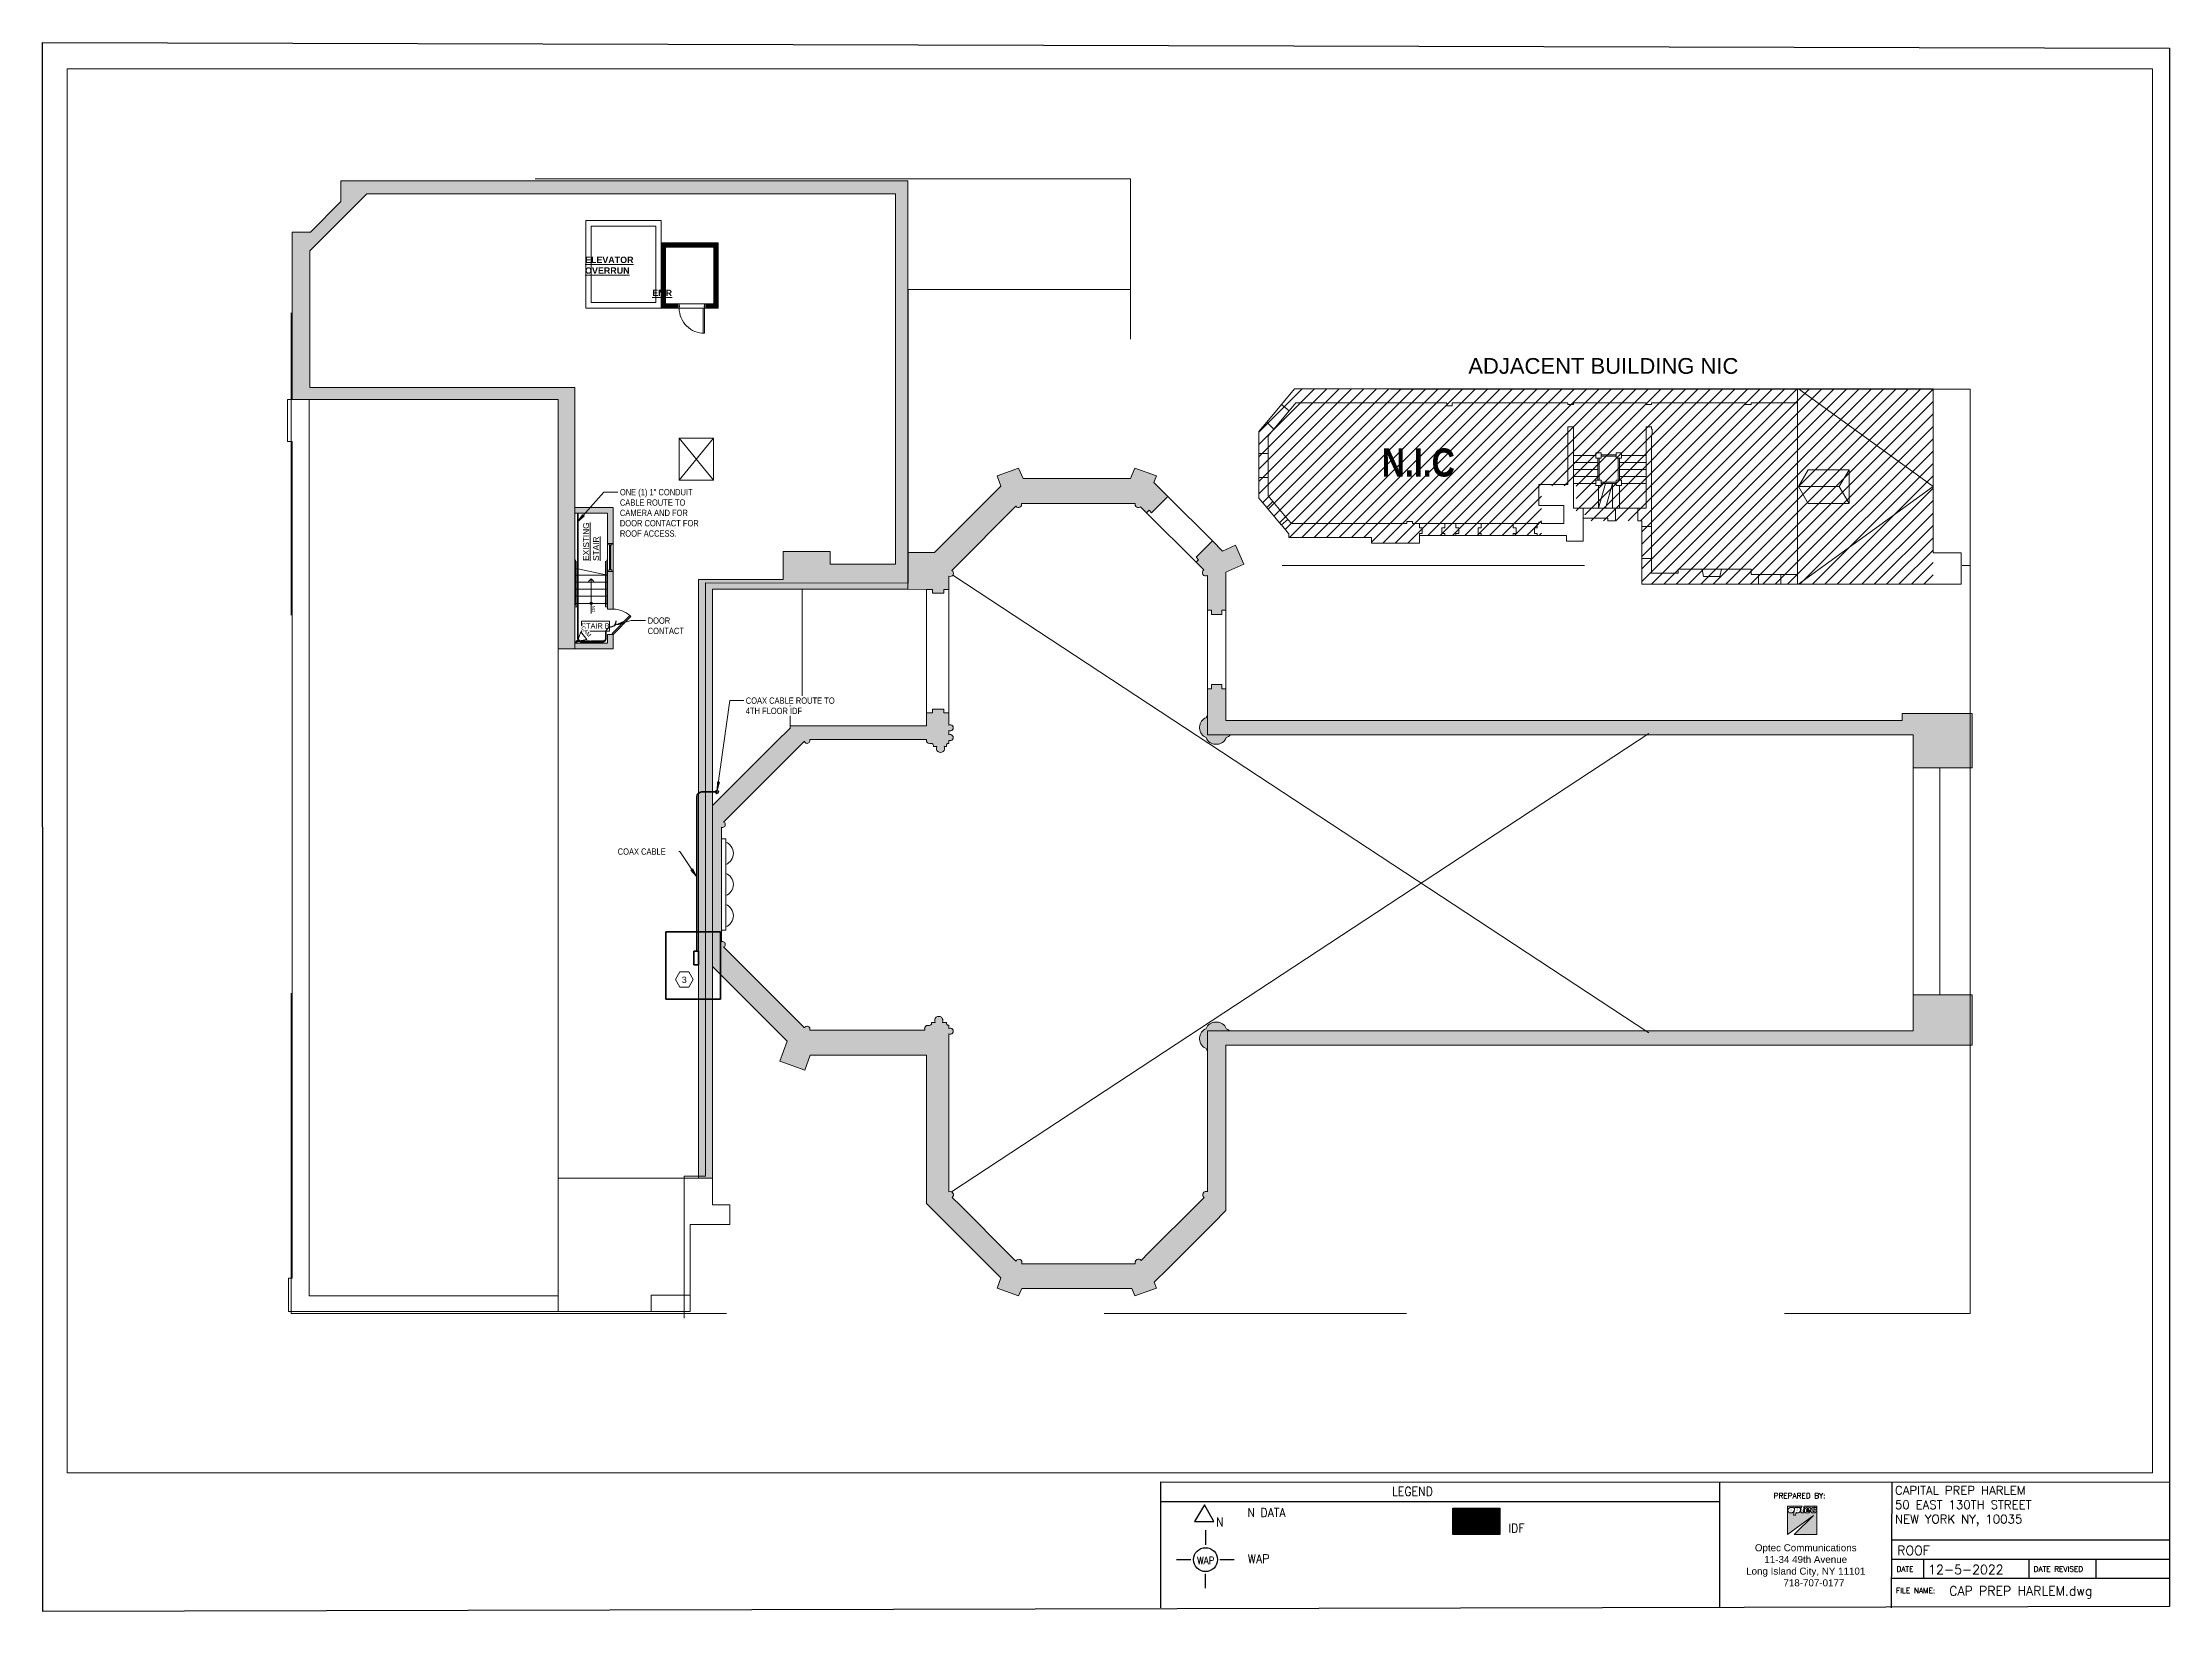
# Paper-space layout 'TC-306' of a CAD drawing. Header units: inches. Extents: x 0.3 to 46.5, y 0.5 to 34.6.
# The model-space entities are those that its viewports show. They can reach past a viewport. Long polylines and large blocks are cut down to what shows.
import ezdxf

# ---------------------------------------------------------------- set-up
doc = ezdxf.new("R2010")
doc.units = ezdxf.units.IN
doc.header["$MEASUREMENT"] = 0
for name, pattern in [('Center', [1.25, 0.25, -0.1875, 0.625, -0.1875]), ('Hidden', [0.28125, 0.1875, -0.09375]), ('IMPORT-CENTER2', [1.125, 0.75, -0.125, 0.125, -0.125]), ('IMPORT-DASHDOT2', [0.5, 0.25, -0.125, 0, -0.125]), ('IMPORT-HIDDEN2', [0.1875, 0.125, -0.0625]), ('IMPORT-IMPORT-CENTER2', [1.125, 0.75, -0.125, 0.125, -0.125]), ('IMPORT-IMPORT-HIDDEN2', [0.1875, 0.125, -0.0625])]:
    doc.linetypes.add(name, pattern=pattern)
for name, color, linetype in [('_DROPS_IDFS', 7, 'Continuous'), ('_IDFS_DROPS', 5, 'Continuous'), ('RMNUMBER', 7, 'Continuous'), ('Title Block', 7, 'Continuous')]:
    doc.layers.add(name, color=color, linetype=linetype)
for name, color, linetype, lineweight in [('A-ANNO-NOTE', 131, 'Continuous', 9), ('A-ANNO-PROPERTY', 134, 'IMPORT-DASHDOT2', 9), ('A-ANNO-RM TAG', 7, 'Continuous', 9), ('A-Anno-Z NOTE', 7, 'Continuous', 9), ('A-BOUNDARY LINE', 233, 'IMPORT-CENTER2', 9), ('A-DETL', 90, 'Continuous', 9), ('A-DETL-MEDM', 33, 'Continuous', 20), ('A-DOOR', 7, 'Continuous', 9), ('A-DOOR-HEAD', 7, 'IMPORT-IMPORT-HIDDEN2', 9), ('A-DOOR-JAMB', 7, 'Continuous', 9), ('A-Grid', 7, 'IMPORT-IMPORT-CENTER2', 9), ('A-Hatch', 7, 'Continuous', 9), ('A-HATCH-1HR', 7, 'Continuous', 9), ('A-RECTORY - NIC', 7, 'Continuous', 9), ('A-STAIR-EX_G', 7, 'Continuous', 9), ('A-STAIR-TAG', 7, 'Continuous', 9), ('A-WALL-EXT', 3, 'Continuous', 9), ('A-WALL-PRHT', 7, 'Continuous', 9), ('E-DATA', 2, 'Continuous', 30), ('E-ELEC-EQPM', 71, 'Continuous', 50), ('E-POWR-CNDT', 130, 'Continuous', 20), ('E-POWR-CNTR', 130, 'Center', 13), ('E-POWR-DROP', 130, 'Continuous', 13), ('EX-EXT-CORE', 7, 'Continuous', 9), ('EX-Int Wall', 7, 'Continuous', 9), ('G-ANNO-TEXT', 7, 'Continuous', 9), ('MUC-DOOR', 7, 'Continuous', 9), ('MUC-EXT WALL', 7, 'Continuous', 9), ('MUC-GLAZ', 151, 'Continuous', 9), ('MUC-LOW_WALL', 7, 'Continuous', 9), ('MUC-Text', 7, 'Continuous', 9), ('MUC-Wall', 1, 'Continuous', 9), ('X-REF PLAN - Madison AveOriginalCAD_dwg', 8, 'Continuous', 9)]:
    doc.layers.add(name, color=color, linetype=linetype, lineweight=lineweight)
doc.styles.add('Arial', font='arial.ttf', dxfattribs={"height": 7.623})
doc.styles.add('Arial Narrow', font='ARIALN.TTF', dxfattribs={"height": 8.999982})
doc.styles.add('Arial Narrow_B', font='ARIALNB.TTF', dxfattribs={"height": 9})
doc.styles.add('Arial_1', font='arial.ttf', dxfattribs={"height": 7.5})
doc.styles.add('Arial_2', font='arial.ttf', dxfattribs={"height": 4.5})
doc.styles.add('Arial_3', font='arial.ttf', dxfattribs={"height": 18})
doc.styles.add('Roman', font='romans')
doc.styles.add('ROMANS', font='romans.shx', dxfattribs={"height": 0.09375})
doc.styles.add('Swis721 Lt BT', font='swissl.ttf', dxfattribs={"height": 8.433312})
doc.styles.add('Swis721 Lt BT_1', font='swissl.ttf', dxfattribs={"height": 8.433312})
doc.styles.add('Swis721 Lt BT_B', font='', dxfattribs={"height": 9.085107})
doc.styles.get('Swis721 Lt BT_B').set_extended_font_data('Swis721 Lt BT', bold=True)
pattern_1 = [(45, (-13812.482, -29291.372), (-0.883883476, 0.883883476), [])]

psp = doc.layouts.new('TC-306')

# ---------------------------------------------------------------- texts
at = {"layer": '_DROPS_IDFS', "lineweight": 30, "insert": (40.546, 3.267), "char_height": 0.18716, "width": 4.28358, "attachment_point": 1, "style": 'ROMANS'}
psp.add_mtext('CAPITAL PREP HARLEM\\P50 EAST 130TH STREET\\PNEW YORK NY, 10035', dxfattribs=at)
at = {"layer": '_DROPS_IDFS', "char_height": 0.199, "width": 4.55458, "attachment_point": 1, "style": 'ROMANS'}
for s, insert in [('ROOF', (40.595, 1.966)), ('12-5-2022', (41.268, 1.552)), ('CAP PREP HARLEM.dwg', (41.725, 1.089))]:
    psp.add_mtext(s, dxfattribs=dict(at, insert=insert))

msp = doc.modelspace()

# ---------------------------------------------------------------- blocks, each defined once
blk = doc.blocks.new('OPTEC_B_SIZE_IDF_DROPS_TITLE (landscape).dwg')
at = {"layer": '_IDFS_DROPS'}
h = blk.add_hatch(dxfattribs=at)
h.set_pattern_fill('ANSI37', color=256, scale=0.11286, style=0)
h.set_pattern_definition([(45, (121.929012, 6.324214), (-0.00997551, 0.00997551), []), (135, (121.929012, 6.324214), (-0.00997551, -0.00997551), [])])
h.paths.add_polyline_path([(121.91, 8.58), (125.96, 8.58), (125.96, 6.33), (121.91, 6.33)])
at = {"layer": 'Title Block'}
h = blk.add_hatch(color=256, dxfattribs=at)
h.paths.add_polyline_path([(152.2, 8.77), (152.16, 8.65), (152.27, 8.65), (152.24, 8.52), (152.14, 8.52), (152.11, 8.36), (152.11, 8.32), (152.12, 8.31), (152.14, 8.3), (152.2, 8.32), (152.19, 8.19), (152.12, 8.18), (152.06, 8.18), (152, 8.18), (151.96, 8.19), (151.94, 8.21), (151.93, 8.25), (151.92, 8.29), (151.93, 8.36), (151.96, 8.52), (151.89, 8.52), (151.92, 8.65), (151.98, 8.65), (152.02, 8.77), (150.76, 8.77), (150.76, 6.31), (153.01, 7.97), (151.35, 6.31), (153.3, 6.31), (153.3, 8.77)])
h.paths.add_polyline_path([(151.88, 8.41), (151.87, 8.36), (151.85, 8.32), (151.82, 8.27), (151.8, 8.24), (151.76, 8.21), (151.72, 8.19), (151.68, 8.18), (151.64, 8.18), (151.6, 8.18), (151.56, 8.19), (151.54, 8.2), (151.51, 8.23), (151.47, 8), (151.29, 8), (151.41, 8.65), (151.57, 8.65), (151.56, 8.59), (151.61, 8.62), (151.64, 8.65), (151.68, 8.66), (151.73, 8.66), (151.77, 8.66), (151.8, 8.65), (151.84, 8.63), (151.86, 8.59), (151.87, 8.56), (151.88, 8.52), (151.88, 8.46)], flags=16)
h.paths.add_polyline_path([(151.65, 8.53), (151.61, 8.52), (151.58, 8.51), (151.56, 8.47), (151.54, 8.42), (151.54, 8.37), (151.55, 8.33), (151.58, 8.32), (151.61, 8.31), (151.64, 8.32), (151.67, 8.33), (151.68, 8.37), (151.7, 8.42), (151.7, 8.47), (151.69, 8.51), (151.67, 8.52)], flags=0)
h.paths.add_polyline_path([(151.04, 8.18), (150.99, 8.18), (150.94, 8.19), (150.9, 8.2), (150.87, 8.23), (150.84, 8.27), (150.81, 8.32), (150.81, 8.37), (150.81, 8.42), (150.83, 8.47), (150.85, 8.52), (150.88, 8.56), (150.92, 8.59), (150.96, 8.63), (151.01, 8.65), (151.07, 8.66), (151.13, 8.66), (151.2, 8.66), (151.25, 8.65), (151.29, 8.62), (151.33, 8.59), (151.34, 8.55), (151.36, 8.51), (151.36, 8.47), (151.35, 8.42), (151.34, 8.37), (151.32, 8.32), (151.29, 8.28), (151.25, 8.25), (151.21, 8.21), (151.16, 8.19), (151.1, 8.18)], flags=16)
h.paths.add_polyline_path([(151.11, 8.54), (151.07, 8.53), (151.04, 8.52), (151.01, 8.47), (151, 8.42), (151, 8.37), (151.01, 8.32), (151.03, 8.31), (151.07, 8.3), (151.1, 8.31), (151.14, 8.32), (151.16, 8.37), (151.18, 8.42), (151.18, 8.47), (151.16, 8.52), (151.14, 8.53)], flags=0)
h.paths.add_polyline_path([(152.75, 8.43), (152.74, 8.39), (152.4, 8.39), (152.4, 8.34), (152.41, 8.32), (152.44, 8.29), (152.48, 8.29), (152.51, 8.29), (152.54, 8.3), (152.57, 8.33), (152.73, 8.31), (152.68, 8.25), (152.66, 8.23), (152.63, 8.21), (152.6, 8.19), (152.55, 8.19), (152.46, 8.18), (152.38, 8.19), (152.32, 8.2), (152.27, 8.24), (152.24, 8.29), (152.23, 8.32), (152.22, 8.35), (152.23, 8.43), (152.24, 8.48), (152.27, 8.52), (152.29, 8.57), (152.34, 8.6), (152.38, 8.64), (152.42, 8.65), (152.48, 8.67), (152.54, 8.67), (152.63, 8.66), (152.67, 8.65), (152.69, 8.65), (152.72, 8.63), (152.74, 8.6), (152.75, 8.58), (152.77, 8.55), (152.77, 8.52), (152.77, 8.5)], flags=16)
h.paths.add_polyline_path([(152.53, 8.57), (152.48, 8.56), (152.45, 8.53), (152.43, 8.51), (152.42, 8.47), (152.6, 8.47), (152.6, 8.52), (152.59, 8.54), (152.56, 8.56)], flags=0)
h.paths.add_polyline_path([(152.95, 8.32), (152.98, 8.31), (153.01, 8.3), (153.04, 8.3), (153.07, 8.32), (153.09, 8.33), (153.11, 8.37), (153.23, 8.34), (153.24, 8.32), (153.23, 8.3), (153.2, 8.25), (153.16, 8.22), (153.12, 8.19), (153.07, 8.18), (153, 8.18), (152.94, 8.18), (152.89, 8.19), (152.86, 8.21), (152.82, 8.24), (152.8, 8.27), (152.79, 8.31), (152.78, 8.36), (152.79, 8.42), (152.8, 8.49), (152.83, 8.54), (152.85, 8.58), (152.88, 8.6), (152.91, 8.63), (152.94, 8.65), (153, 8.66), (153.07, 8.67), (153.11, 8.66), (153.15, 8.65), (153.19, 8.65), (153.21, 8.63), (153.23, 8.6), (153.25, 8.58), (153.26, 8.5), (153.12, 8.48), (153.11, 8.51), (153.1, 8.53), (153.08, 8.54), (153.05, 8.54), (153.01, 8.53), (152.98, 8.52), (152.96, 8.47), (152.94, 8.41), (152.94, 8.36)], flags=16)
for p, q in [((96.67, 10.84), (96.68, 0)), ((144.9, 10.8), (144.9, 0.01))]:
    blk.add_line(p, q)
at = {"lineweight": 30}
for p, q in [((100.58, 5.44), (100.58, 6.68)), ((98.06, 4.16), (99.29, 4.16)), ((101.8, 4.16), (103.04, 4.16)), ((100.57, 1.69), (100.57, 2.93))]:
    blk.add_line(p, q, dxfattribs=at)
at = {"color": 0, "linetype": 'ByBlock', "lineweight": 30, "elevation": -12.38}
blk.add_lwpolyline([(101.29, 7.44), (100.47, 8.88), (99.61, 7.44)], close=True, dxfattribs=at)
at = {"color": 7, "lineweight": 30}
blk.add_circle((100.57, 4.15), 1.03, dxfattribs=at)
at = {"layer": '_IDFS_DROPS'}
for points in [[(121.91, 8.58), (125.96, 8.58), (125.96, 6.33), (121.91, 6.33)], [(122.47, 8.02), (125.42, 8.02), (125.42, 6.89), (122.47, 6.89)]]:
    blk.add_lwpolyline(points, close=True, dxfattribs=at)
for points in [[(122.47, 6.89), (125.42, 6.89), (125.42, 8.02)], [(125.42, 8.02), (125.42, 8.02), (122.47, 8.02), (122.47, 6.89)]]:
    blk.add_solid(points, dxfattribs=at)
at = {"layer": 'Title Block'}
for p, q in [((183.69, 10.8), (96.66, 10.83)), ((159.76, 10.76), (159.72, -0.01)), ((96.68, 9.16), (144.9, 9.15)), ((159.76, 5.85), (183.69, 5.85)), ((159.76, 4.2), (183.69, 4.2)), ((162.51, 4.19), (162.51, 2.56)), ((171.59, 4.2), (171.59, 2.55)), ((177.36, 4.2), (177.36, 2.55)), ((159.76, 2.55), (183.69, 2.55))]:
    blk.add_line(p, q, dxfattribs=at)
at = {"layer": 'Title Block', "linetype": 'Continuous'}
blk.add_lwpolyline([(0.25, 134.98), (183.72, 134.5), (183.72, 0.12), (0.28, -0.31)], close=True, dxfattribs=at)
at = {"layer": 'Title Block', "color": 7, "lineweight": 0}
for points in [[(152.2, 8.77), (152.16, 8.65), (152.27, 8.65), (152.24, 8.52), (152.14, 8.52), (152.11, 8.36), (152.11, 8.36), (152.11, 8.32), (152.11, 8.32), (152.12, 8.31), (152.14, 8.3), (152.14, 8.3), (152.2, 8.32), (152.19, 8.19), (152.19, 8.19), (152.12, 8.18), (152.06, 8.18), (152.06, 8.18), (152, 8.18), (151.96, 8.19), (151.96, 8.19), (151.94, 8.21), (151.93, 8.25), (151.93, 8.25), (151.92, 8.29), (151.93, 8.36), (151.96, 8.52), (151.89, 8.52), (151.92, 8.65), (151.98, 8.65), (152.02, 8.77), (150.76, 8.77), (150.76, 6.31), (153.01, 7.97), (151.35, 6.31), (153.3, 6.31), (153.3, 8.77), (152.2, 8.77), (152.2, 8.77)], [(151.04, 8.18), (151.04, 8.18), (150.99, 8.18), (150.94, 8.19), (150.9, 8.2), (150.87, 8.23), (150.87, 8.23), (150.84, 8.27), (150.81, 8.32), (150.81, 8.37), (150.81, 8.42), (150.81, 8.42), (150.83, 8.47), (150.85, 8.52), (150.88, 8.56), (150.92, 8.59), (150.92, 8.59), (150.96, 8.63), (151.01, 8.65), (151.07, 8.66), (151.13, 8.66), (151.13, 8.66), (151.2, 8.66), (151.25, 8.65), (151.29, 8.62), (151.33, 8.59), (151.33, 8.59), (151.34, 8.55), (151.36, 8.51), (151.36, 8.47), (151.35, 8.42), (151.35, 8.42), (151.34, 8.37), (151.32, 8.32), (151.29, 8.28), (151.25, 8.25), (151.25, 8.25), (151.21, 8.21), (151.16, 8.19), (151.1, 8.18), (151.04, 8.18), (151.04, 8.18), (151.04, 8.18)], [(151.88, 8.41), (151.88, 8.41), (151.87, 8.36), (151.85, 8.32), (151.82, 8.27), (151.8, 8.24), (151.8, 8.24), (151.76, 8.21), (151.72, 8.19), (151.68, 8.18), (151.64, 8.18), (151.64, 8.18), (151.6, 8.18), (151.56, 8.19), (151.56, 8.19), (151.54, 8.2), (151.51, 8.23), (151.47, 8), (151.29, 8), (151.41, 8.65), (151.57, 8.65), (151.56, 8.59), (151.56, 8.59), (151.61, 8.62), (151.64, 8.65), (151.64, 8.65), (151.68, 8.66), (151.73, 8.66), (151.73, 8.66), (151.77, 8.66), (151.8, 8.65), (151.84, 8.63), (151.86, 8.59), (151.86, 8.59), (151.87, 8.56), (151.88, 8.52), (151.88, 8.46), (151.88, 8.41), (151.88, 8.41), (151.88, 8.41)], [(152.75, 8.43), (152.74, 8.39), (152.4, 8.39), (152.4, 8.39), (152.4, 8.34), (152.41, 8.32), (152.41, 8.32), (152.44, 8.29), (152.48, 8.29), (152.48, 8.29), (152.51, 8.29), (152.54, 8.3), (152.54, 8.3), (152.57, 8.33), (152.73, 8.31), (152.73, 8.31), (152.68, 8.25), (152.66, 8.23), (152.63, 8.21), (152.63, 8.21), (152.6, 8.19), (152.55, 8.19), (152.46, 8.18), (152.46, 8.18), (152.38, 8.19), (152.32, 8.2), (152.32, 8.2), (152.27, 8.24), (152.24, 8.29), (152.24, 8.29), (152.23, 8.32), (152.22, 8.35), (152.23, 8.43), (152.23, 8.43), (152.24, 8.48), (152.27, 8.52), (152.29, 8.57), (152.34, 8.6), (152.34, 8.6), (152.38, 8.64), (152.42, 8.65), (152.48, 8.67), (152.54, 8.67), (152.54, 8.67), (152.63, 8.66), (152.67, 8.65), (152.69, 8.65), (152.69, 8.65), (152.72, 8.63), (152.74, 8.6), (152.75, 8.58), (152.77, 8.55), (152.77, 8.55), (152.77, 8.52), (152.77, 8.5), (152.75, 8.43), (152.75, 8.43), (152.75, 8.43)], [(152.53, 8.57), (152.53, 8.57), (152.48, 8.56), (152.45, 8.53), (152.45, 8.53), (152.43, 8.51), (152.42, 8.47), (152.6, 8.47), (152.6, 8.47), (152.6, 8.52), (152.59, 8.54), (152.59, 8.54), (152.56, 8.56), (152.53, 8.57), (152.53, 8.57), (152.53, 8.57)], [(152.95, 8.32), (152.95, 8.32), (152.98, 8.31), (153.01, 8.3), (153.01, 8.3), (153.04, 8.3), (153.07, 8.32), (153.07, 8.32), (153.09, 8.33), (153.11, 8.37), (153.23, 8.34), (153.23, 8.34), (153.24, 8.32), (153.23, 8.3), (153.2, 8.25), (153.2, 8.25), (153.16, 8.22), (153.12, 8.19), (153.12, 8.19), (153.07, 8.18), (153, 8.18), (153, 8.18), (152.94, 8.18), (152.89, 8.19), (152.89, 8.19), (152.86, 8.21), (152.82, 8.24), (152.82, 8.24), (152.8, 8.27), (152.79, 8.31), (152.79, 8.31), (152.78, 8.36), (152.79, 8.42), (152.79, 8.42), (152.8, 8.49), (152.83, 8.54), (152.83, 8.54), (152.85, 8.58), (152.88, 8.6), (152.88, 8.6), (152.91, 8.63), (152.94, 8.65), (152.94, 8.65), (153, 8.66), (153.07, 8.67), (153.07, 8.67), (153.11, 8.66), (153.15, 8.65), (153.19, 8.65), (153.21, 8.63), (153.21, 8.63), (153.23, 8.6), (153.25, 8.58), (153.26, 8.5), (153.12, 8.48), (153.12, 8.48), (153.11, 8.51), (153.1, 8.53), (153.1, 8.53), (153.08, 8.54), (153.05, 8.54), (153.05, 8.54), (153.01, 8.53), (152.98, 8.52), (152.98, 8.52), (152.96, 8.47), (152.94, 8.41), (152.94, 8.41), (152.94, 8.36), (152.95, 8.32), (152.95, 8.32), (152.95, 8.32)]]:
    blk.add_lwpolyline(points, dxfattribs=at)
at = {"layer": 'Title Block', "style": 'Roman', "width": 0.9}
blk.add_text('LEGEND', height=0.768, dxfattribs=at).set_placement((116.65, 9.65))
at = {"layer": 'Title Block', "style": 'Roman'}
for s, height, p in [('PREPARED BY:', 0.4608, (149.58, 9.43)), ('DATE', 0.461, (160.17, 3.11)), ('DATE REVISED', 0.4608, (172, 3.11)), ('FILE NAME:', 0.461, (160.13, 1.25))]:
    blk.add_text(s, height=height, dxfattribs=at).set_placement(p)
at = {"layer": 'Title Block', "lineweight": 30, "style": 'Roman', "width": 0.9}
for s, height, p in [('N', 0.768, (101.47, 7.02)), ('N DATA', 0.768, (104.18, 7.83)), ('IDF', 0.768, (126.69, 6.48)), ('WAP', 0.615, (99.84, 3.77)), ('WAP', 0.768, (104.21, 3.84))]:
    blk.add_text(s, height=height, dxfattribs=at).set_placement(p)
at = {"layer": 'Title Block', "insert": (152.34, 3.66), "char_height": 0.6045, "width": 23.5746, "attachment_point": 5, "style": 'Roman'}
blk.add_mtext('{\\fArial|b0|i0|c0|p34;Optec Communications\\P11-34 49th Avenue\\PLong Island City, NY 11101\\P      718-707-0177}', dxfattribs=at)
blk = doc.blocks.new('OPTEC BSIZE LANDSCAPE TITLE BLOCK V2.dwg')
at = {"layer": 'RMNUMBER', "xscale": 0.08841773744708675, "yscale": 0.08841773744708675, "zscale": 0.08841773744708675}
blk.add_blockref('OPTEC_B_SIZE_IDF_DROPS_TITLE (landscape).dwg', (0.01, 0.02), dxfattribs=at)
blk = doc.blocks.new('X-REF PLAN - Madison AveOriginalCAD_dwg_gk-door-1357830-TELECOM ROOF LEVEL PLAN')
at = {"layer": 'MUC-DOOR', "color": 8, "flags": 128}
blk.add_lwpolyline([(0, 0), (25.5, 25.5), (26.9, 24), (1.4, -1.4)], close=True, dxfattribs=at)
at = {"layer": 'MUC-DOOR', "color": 8}
blk.add_arc((-0.4, -0.1), 36.4, 0.1238, 41.4653, dxfattribs=at)
blk = doc.blocks.new('X-REF PLAN - Madison AveOriginalCAD_dwg__U140-1357831-TELECOM ROOF LEVEL PLAN')
at = {"layer": 'MUC-Text', "color": 254}
blk.add_line((0.731, 0), (0.647, -0.084), dxfattribs=at)
at = {"layer": 'MUC-Text', "color": 254, "flags": 128}
blk.add_lwpolyline([(-0.304, 0), (0.731, 0), (0.647, 0.084)], dxfattribs=at)
at = {"layer": 'MUC-Text', "color": 254}
blk.add_circle((0, 0), 0.0389, dxfattribs=at)
blk = doc.blocks.new('X-REF PLAN - Madison AveOriginalCAD_dwg_00-FIN-ANNO-1357815-TELECOM ROOF LEVEL PLAN')
at = {"layer": 'A-STAIR-TAG', "color": 8, "flags": 128}
blk.add_lwpolyline([(0, 0.074), (0.413, 0.074), (0.413, -0.074), (0, -0.074)], close=True, dxfattribs=at)
blk = doc.blocks.new('X-REF PLAN - Madison AveOriginalCAD_dwg_boundary line 02-1357855-TELECOM ROOF LEVEL PLAN')
at = {"layer": 'A-BOUNDARY LINE', "color": 8, "flags": 128}
blk.add_lwpolyline([(328.5, 249.8), (10.5, 249.8), (10.5, -169.6), (-278.7, -169), (-278.7, -1016.1), (-309, -1016.1), (-309, -1218.6)], dxfattribs=at)
blk = doc.blocks.new('X-REF PLAN - Madison AveOriginalCAD_dwg_property line-1357875-TELECOM ROOF LEVEL PLAN')
at = {"layer": 'A-ANNO-PROPERTY', "color": 8, "flags": 128}
blk.add_lwpolyline([(2397.96, 0), (2397.96, 1068), (1198.92, 1068), (1198.92, 1620), (0, 1620), (0, 0)], close=True, dxfattribs=at)
blk.add_lwpolyline([(2397.96, 1068), (2397.96, 1320), (1198.92, 1320)], dxfattribs=at)
blk = doc.blocks.new('X-REF PLAN - Madison AveOriginalCAD_dwg_EX_ CORE ROOF-1357952-TELECOM ROOF LEVEL PLAN')
at = {"layer": 'EX-EXT-CORE', "color": 254}
for p, q in [((1256.1, 1163.6), (1319.7, 1100)), ((1312.4, 1050.6), (1312.4, 1001)), ((943.4, 1030.6), (943.4, 854.6)), ((1339, 889), (1339, 1001)), ((943.4, 823.1), (943.4, 829.3)), ((915.5, 810.8), (918.1, 810.8)), ((2320.5, 775.8), (2320.5, 452.1)), ((2358.5, 775.8), (2358.5, 452.1)), ((610.6, 727), (622.8, 739.2)), ((618.5, 527.8), (618.5, 691.2)), ((915.6, 408.3), (913, 408.3)), ((385.4, 190.1), (605.7, 190.1))]:
    blk.add_line(p, q, dxfattribs=at)
at = {"layer": 'EX-EXT-CORE', "color": 254, "flags": 128}
for points in [[(385.4, 0), (385.4, 1302), (-1.5, 1302), (-1.5, 1242), (5.5, 1242), (5.5, 47.5), (0, 47.5), (0, 0), (574, 0), (574, 124), (630.2, 124), (630.2, 152), (605.7, 152), (605.7, 1031), (884.8, 1031), (884.8, 1614), (75, 1614)], [(5.5, 1302), (5.5, 1394.5), (5.5, 1448.5), (5.5, 1541), (31.4, 1541), (75, 1584.7), (75, 1614)], [(409, 1319), (30.5, 1319), (30.5, 1394.5), (30.5, 1448.5), (30.5, 1514), (112, 1595.5), (867.2, 1595.5), (867.2, 1067), (773.7, 1067)], [(385.4, 22), (29.5, 22), (29.5, 1302)], [(1225.6, 1140.2), (1229.2, 1143.8), (1232.7, 1140.2), (1256.1, 1163.6), (1236.2, 1183.5), (1239.6, 1192.8), (1209, 1203.9), (1202.6, 1189.2), (1075.9, 1189.2), (1049.3, 1189.2), (1042.8, 1203.9), (1012.3, 1192.8), (1017.5, 1178.4), (922.6, 1083.5), (884.8, 1083.5)], [(1038.9, 1149.4), (1030.4, 1140.9), (959.8, 1070.3), (947.4, 1057.8)], [(1209.3, 1153.5), (1075.9, 1153.5), (1047.1, 1153.5)], [(1217.1, 1148.8), (1225.6, 1140.2), (1296.4, 1069.5), (1307.2, 1058.7)], [(1312.4, 889), (1318.5, 889), (1318.5, 895), (1333, 895), (1333, 889), (1339, 889), (1339, 843.8), (2304.9, 843.8), (2304.9, 853.8), (2330.5, 853.8), (2404.9, 853.8), (2404.9, 775.8), (2320.5, 775.8), (2320.5, 823.2), (1312.4, 823.2), (1312.4, 889), (1312.4, 1001), (1318.5, 1001), (1318.5, 995), (1333, 995), (1333, 1001), (1339, 1001), (1339, 1055.4), (1364.4, 1066.7), (1352.5, 1094.1), (1334.1, 1085.5), (1319.7, 1100), (1296.4, 1076.6), (1299.9, 1073.1), (1296.4, 1069.5)], [(773.7, 1067), (773.7, 1085), (706.7, 1085), (706.7, 1045), (585.7, 1045), (585.7, 190.1)], [(716.4, 836), (911.3, 836), (911.3, 854.6), (911.3, 1030.6), (919.7, 1030.6), (919.7, 1025.6), (935.9, 1025.6), (935.9, 1030.6), (943.4, 1030.6), (943.4, 1049.6)], [(605.7, 722.1), (696.3, 812.7), (716.4, 832.8), (716.4, 871.3), (733.7, 871.3), (733.7, 1031)], [(943.4, 837.1), (943.4, 854.6), (935.9, 854.6), (935.9, 859.6), (919.7, 859.6), (919.7, 854.6), (911.3, 854.6)], [(1301.4, 834.4), (1301.4, 833.4), (1301.4, 832.5)], [(621.4, 698.6), (642.4, 719.6), (716, 793.1), (736.9, 814.1)], [(744.5, 816.4), (775.4, 816.4), (879.4, 816.4), (911.2, 816.4), (911.2, 815.3)], [(921.1, 807.8), (921.1, 806.5), (926.1, 806.5)], [(936.5, 806.5), (939.7, 806.5), (939.7, 807.8)], [(942.7, 810.8), (943.4, 810.8), (943.4, 815.3)], [(1324, 809.8), (1325, 809.8), (1326, 809.8)], [(737.1, 404.7), (716, 425.8), (642.4, 499.4), (621.4, 520.3)], [(605.7, 492.2), (620.5, 477.4), (694, 403.9), (712.2, 385.8), (701.8, 357.2), (737.5, 344.2), (745.4, 366), (775.4, 366), (911.3, 366), (911.3, 358.6), (911.3, 182.6), (911.3, 154.1), (940.5, 124.9), (1004.2, 61.3), (1017.6, 47.8), (1012.3, 33.1), (1042.8, 22), (1047.4, 32.5), (1075.9, 32.5), (1175.9, 32.5), (1204.4, 32.5), (1209, 22), (1239.6, 33.1), (1236.5, 41.6), (1256.9, 61.9), (1320.5, 125.6), (1339, 144.1), (1339, 223), (1339, 335), (1339, 380.1), (2404.9, 380.1), (2404.9, 452.1), (2320.5, 452.1), (2320.5, 400.7), (2264.6, 400.7), (2152.6, 400.7), (2067.9, 400.7), (1955.9, 400.7), (1868.6, 400.7), (1756.6, 400.7), (1669.3, 400.7), (1557.3, 400.7), (1482.5, 400.7), (1370.5, 400.7), (1312.4, 400.7), (1312.4, 335), (1312.4, 223), (1312.4, 170.9)], [(908.7, 403.8), (908.7, 401.7), (775.4, 401.7), (744.5, 401.7)], [(923.6, 412.6), (918.6, 412.6), (918.6, 411.3)], [(939.7, 411.5), (939.7, 412.6), (934, 412.6)], [(943.4, 404), (943.4, 408.5), (942.7, 408.5)], [(943.4, 170.6), (943.4, 182.6), (943.4, 358.6), (943.4, 396.2)], [(1326, 413.1), (1325, 413.1), (1324, 413.1)], [(1301.4, 390.4), (1301.4, 389.4), (1301.4, 388.5)], [(1038.9, 71.8), (1030.4, 80.4), (959.8, 151), (948, 162.8)], [(1307.7, 162.6), (1299.1, 154.1), (1228.4, 83.4), (1217.8, 72.8)], [(1209.5, 67.9), (1075.9, 67.9), (1047.2, 67.9)], [(574, 23), (518, 23), (518, 0)]]:
    blk.add_lwpolyline(points, dxfattribs=at)
at = {"layer": 'EX-EXT-CORE', "color": 254}
for centre, radius, start, end in [((1042.6, 1152.2), 4.62, 216.7375, 17.0764), ((1214, 1152.5), 4.84, 167.613, 310.0202), ((945.2, 1053.8), 4.57, 245.9981, 62.0723), ((1310.1, 1054.8), 4.84, 127.4194, 298.0301), ((1324, 843.1), 14, 146.0648, 160.8788), ((945.2, 833.2), 4.31, 244.8231, 115.1769), ((945.2, 819.2), 4.31, 244.8231, 115.1769), ((1315.4, 834.4), 14, 109.1212, 180), ((1315.4, 832.5), 14, 180, 250.8788), ((1334.6, 832.5), 14, 289.1212, 318.4968), ((740.8, 814.9), 4, 191.7888, 22.4801), ((915.7, 815.3), 4.55, 180, 267.5472), ((918.1, 807.8), 3, 0, 90), ((931.3, 803.8), 5.87, 152.5159, 27.4841), ((942.7, 807.8), 3, 90, 180), ((1324, 823.8), 14, 199.1212, 270), ((1326, 823.8), 14, 270, 340.8788), ((620, 694.9), 4, 247.5199, 68.9199), ((620, 524.1), 4, 291.0801, 112.4801), ((740.8, 403.2), 4, 337.5199, 158.9199), ((913.2, 403.8), 4.55, 92.4528, 180), ((915.6, 411.3), 3, 270, 0), ((928.8, 415.3), 5.87, 332.5159, 207.4841), ((942.7, 411.5), 3, 180, 270), ((945.2, 400.1), 4.31, 244.8231, 115.1769), ((1315.4, 390.4), 14, 109.1212, 180), ((1324, 399.1), 14, 90, 160.8788), ((1326, 399.1), 14, 19.1212, 90), ((1334.6, 390.4), 14, 47.1066, 70.8788), ((1315.4, 388.5), 14, 180, 250.8788), ((1324, 379.8), 14, 199.1212, 213.9352), ((945.2, 166.4), 4.57, 307.0196, 114.0019), ((1310.7, 166.4), 4.84, 68.8437, 231.8688), ((1043.1, 69.9), 4.56, 334.7575, 154.6438), ((1214, 69.8), 4.84, 38.1312, 201.951)]:
    blk.add_arc(centre, radius, start, end, dxfattribs=at)
blk = doc.blocks.new('X-REF PLAN - Madison AveOriginalCAD_dwg__U97-1358006-TELECOM ROOF LEVEL PLAN')
at = {"layer": 'A-DOOR', "color": 8, "flags": 128}
blk.add_lwpolyline([(0, 0), (1.75, 0), (1.75, 36), (0, 36)], close=True, dxfattribs=at)
at = {"layer": 'A-DOOR', "color": 8}
blk.add_arc((0, 0), 36, 360, 90, dxfattribs=at)
at = {"layer": 'A-DOOR-HEAD', "color": 8}
for p, q in [((0, 0), (36, 0)), ((0, -6), (36, -6))]:
    blk.add_line(p, q, dxfattribs=at)
at = {"layer": 'A-DOOR-JAMB', "color": 8, "flags": 128}
for points in [[(-2, -6), (0, -6), (0, 0), (-2, 0), (-2, -6), (-2, 0)], [(38, -6), (36, -6), (36, 0), (38, 0), (38, -6), (38, 0)]]:
    blk.add_lwpolyline(points, dxfattribs=at)
for points in [[(0, -3.25), (0.5, -3.25), (0.5, -1.75), (0, -1.75)], [(36, -3.25), (35.5, -3.25), (35.5, -1.75), (36, -1.75)]]:
    blk.add_lwpolyline(points, close=True, dxfattribs=at)
blk = doc.blocks.new('X-REF PLAN - Madison AveOriginalCAD_dwg_elevator machine room-1358007-TELECOM ROOF LEVEL PLAN')
at = {"layer": 'A-HATCH-1HR'}
h = blk.add_hatch(dxfattribs=at)
h.set_pattern_fill('FP_2', color=8, style=0, pattern_type=2)
h.set_pattern_definition([(45, (-13812.482, -29279.372), (-0.883883476, 0.883883476), [])])
h.paths.add_polyline_path([(81, 6), (81, 12), (0, 12), (0, 6), (1.2, 6)])
h = blk.add_hatch(dxfattribs=at)
h.set_pattern_fill('FP_1', color=8, style=0, pattern_type=2)
h.set_pattern_definition(pattern_1)
h.paths.add_polyline_path([(0, -81), (23.5, -81), (23.5, -75), (6, -75), (6, 6), (0, 6)])
h = blk.add_hatch(dxfattribs=at)
h.set_pattern_fill('FP_1', color=8, style=0, pattern_type=2)
h.set_pattern_definition(pattern_1)
h.paths.add_polyline_path([(63.5, -81), (81, -81), (81, 6), (75, 6), (75, -75), (63.5, -75)])
at = {"layer": 'A-WALL-EXT', "color": 8, "flags": 128}
blk.add_lwpolyline([(23.5, -81), (23.5, -75), (6, -75), (6, 6), (75, 6), (75, -75), (63.5, -75), (63.5, -81), (81, -81), (81, 12), (0, 12), (0, -81)], close=True, dxfattribs=at)
at = {"rotation": 180}
blk.add_blockref('X-REF PLAN - Madison AveOriginalCAD_dwg__U97-1358006-TELECOM ROOF LEVEL PLAN', (61.5, -81), dxfattribs=at)
blk = doc.blocks.new('X-REF PLAN - Madison AveOriginalCAD_dwg-1357779-TELECOM ROOF LEVEL PLAN')
at = {"layer": 'A-Hatch', "lineweight": 50}
for points in [[(16744.7, 20888.6), (16764.7, 20888.6), (16764.7, 21729.5), (17043.9, 21729.5), (17043.9, 22312.6), (16234.1, 22312.6), (16234.1, 22283.2), (16190.4, 22239.6), (16164.5, 22239.6), (16164.5, 22000.6), (16544.4, 22000.6), (16544.4, 21644.3), (16568.1, 21644.3), (16568.1, 22017.6), (16189.5, 22017.6), (16189.5, 22212.6), (16271, 22294.1), (17026.2, 22294.1), (17026.2, 21765.5), (16932.7, 21765.5), (16932.7, 21783.5), (16865.7, 21783.5), (16865.7, 21743.5), (16744.7, 21743.5), (16744.7, 21028.9)], [(17368.1, 20720.5), (17398.6, 20731.6), (17395.5, 20740.1), (17498, 20842.6), (17498, 21078.6), (18563.9, 21078.6), (18563.9, 21150.6), (18479.5, 21150.6), (18479.5, 21099.2), (17471.4, 21099.2), (17471.4, 20869.5), (17470.2, 20869.8), (17469, 20869.7), (17467.8, 20869.4), (17466.7, 20868.7), (17465.8, 20867.9), (17465.2, 20866.8), (17464.9, 20865.6), (17464.9, 20864.3), (17465.2, 20863.1), (17465.8, 20862), (17466.7, 20861.1), (17376.8, 20771.3), (17375.9, 20772.2), (17374.9, 20772.8), (17373.6, 20773.1), (17372.4, 20773.1), (17371.2, 20772.8), (17370.1, 20772.1), (17369.2, 20771.2), (17368.6, 20770.2), (17368.2, 20768.9), (17368.2, 20767.7), (17368.5, 20766.5), (17206.2, 20766.5), (17206.6, 20767.6), (17206.6, 20768.8), (17206.4, 20770), (17205.8, 20771), (17205, 20771.9), (17204, 20772.5), (17202.9, 20772.9), (17201.7, 20773), (17200.5, 20772.7), (17199.5, 20772.2), (17198.6, 20771.4), (17198, 20770.4), (17107, 20861.3), (17107.8, 20862.1), (17108.4, 20863), (17108.7, 20864.1), (17108.8, 20865.2), (17108.6, 20866.3), (17108.2, 20867.3), (17107.5, 20868.2), (17106.7, 20868.8), (17105.7, 20869.3), (17104.6, 20869.5), (17103.5, 20869.5), (17102.4, 20869.1), (17102.4, 21094.7), (17103.4, 21094.4), (17104.5, 21094.3), (17105.6, 21094.5), (17106.6, 21095), (17107.4, 21095.7), (17108, 21096.5), (17108.4, 21097.5), (17108.6, 21098.6), (17108.4, 21099.7), (17108, 21100.7), (17107.4, 21101.6), (17106.6, 21102.3), (17105.6, 21102.7), (17104.5, 21102.9), (17103.4, 21102.9), (17102.4, 21102.5), (17102.4, 21107), (17101.8, 21107), (17101, 21107.1), (17100.3, 21107.4), (17099.6, 21107.9), (17099.2, 21108.5), (17098.9, 21109.3), (17098.8, 21110), (17098.8, 21111.1), (17093, 21111.1), (17093.5, 21112.5), (17093.7, 21114), (17093.5, 21115.5), (17092.8, 21116.9), (17091.9, 21118), (17090.7, 21118.9), (17089.3, 21119.5), (17087.8, 21119.7), (17086.3, 21119.5), (17084.9, 21118.9), (17083.7, 21118), (17082.8, 21116.9), (17082.2, 21115.5), (17082, 21114), (17082.1, 21112.5), (17082.6, 21111.1), (17077.6, 21111.1), (17077.6, 21109.8), (17077.5, 21109.1), (17077.2, 21108.3), (17076.7, 21107.7), (17076.1, 21107.2), (17075.4, 21106.9), (17074.6, 21106.8), (17072, 21106.8), (17070.9, 21106.6), (17069.8, 21106.2), (17068.9, 21105.4), (17068.3, 21104.5), (17067.8, 21103.4), (17067.7, 21102.3), (17067.7, 21100.2), (16903.6, 21100.2), (16903.8, 21101.2), (16903.8, 21102.1), (16903.6, 21103.1), (16903.2, 21103.9), (16902.6, 21104.7), (16901.8, 21105.3), (16900.9, 21105.6), (16899.9, 21105.7), (16899, 21105.6), (16898, 21105.3), (16897.2, 21104.8), (16896.6, 21104), (16896.1, 21103.2), (16780.5, 21218.9), (16781.3, 21219.3), (16782, 21220), (16782.6, 21220.8), (16782.9, 21221.7), (16783, 21222.6), (16782.9, 21223.6), (16782.5, 21224.5), (16782, 21225.3), (16781.2, 21225.9), (16780.3, 21226.4), (16779.4, 21226.6), (16778.4, 21226.5), (16777.5, 21226.3), (16777.5, 21389.7), (16778.4, 21389.4), (16779.4, 21389.4), (16780.3, 21389.6), (16781.2, 21390), (16782, 21390.7), (16782.5, 21391.5), (16782.9, 21392.4), (16783, 21393.3), (16782.9, 21394.3), (16782.6, 21395.2), (16782, 21396), (16781.3, 21396.7), (16780.5, 21397.1), (16895.9, 21512.6), (16896.3, 21511.6), (16896.8, 21510.8), (16897.6, 21510.1), (16898.5, 21509.6), (16899.5, 21509.4), (16900.5, 21509.5), (16901.5, 21509.8), (16902.4, 21510.3), (16903.1, 21511.1), (16903.6, 21512), (16903.8, 21512.9), (16903.8, 21514), (16903.6, 21514.9), (17070.2, 21514.9), (17070.2, 21513.9), (17070.3, 21512.8), (17070.7, 21511.8), (17071.2, 21511), (17072, 21510.2), (17072.9, 21509.7), (17073.9, 21509.4), (17074.9, 21509.3), (17077.1, 21509.3), (17077.9, 21509.2), (17078.6, 21508.9), (17079.2, 21508.4), (17079.7, 21507.8), (17080, 21507.1), (17080.1, 21506.3), (17080.1, 21505), (17085.1, 21505), (17084.6, 21503.6), (17084.5, 21502.1), (17084.7, 21500.7), (17085.3, 21499.3), (17086.2, 21498.1), (17087.4, 21497.2), (17088.8, 21496.7), (17090.3, 21496.5), (17091.8, 21496.7), (17093.2, 21497.2), (17094.4, 21498.1), (17095.3, 21499.3), (17096, 21500.7), (17096.2, 21502.1), (17096, 21503.6), (17095.5, 21505), (17098.8, 21505), (17098.8, 21506.3), (17098.9, 21507.1), (17099.2, 21507.8), (17099.6, 21508.4), (17100.3, 21508.9), (17101, 21509.2), (17101.8, 21509.3), (17102.4, 21509.3), (17102.4, 21513.8), (17103.4, 21513.5), (17104.5, 21513.4), (17105.6, 21513.6), (17106.6, 21514.1), (17107.4, 21514.8), (17108, 21515.7), (17108.4, 21516.7), (17108.6, 21517.7), (17108.4, 21518.8), (17108, 21519.8), (17107.4, 21520.7), (17106.6, 21521.4), (17105.6, 21521.8), (17104.5, 21522), (17103.4, 21522), (17102.4, 21521.6), (17102.4, 21527.8), (17103.4, 21527.5), (17104.5, 21527.4), (17105.6, 21527.6), (17106.6, 21528.1), (17107.4, 21528.8), (17108, 21529.7), (17108.4, 21530.7), (17108.6, 21531.7), (17108.4, 21532.8), (17108, 21533.8), (17107.4, 21534.7), (17106.6, 21535.4), (17105.6, 21535.8), (17104.5, 21536), (17103.4, 21536), (17102.4, 21535.6), (17102.4, 21553.1), (17094.9, 21553.1), (17094.9, 21558.1), (17078.7, 21558.1), (17078.7, 21553.1), (17070.3, 21553.1), (17070.3, 21534.5), (16875.4, 21534.5), (16875.4, 21531.3), (16764.7, 21420.6), (16764.7, 21190.8), (16871.2, 21084.3), (16860.8, 21055.7), (16896.5, 21042.7), (16904.5, 21064.5), (17070.3, 21064.5), (17070.3, 20852.6), (17176.6, 20746.4), (17171.3, 20731.6), (17201.8, 20720.5), (17206.4, 20731), (17363.4, 20731), (17366.4, 20724.2)], [(17471.4, 21070.5), (17471.4, 21099.2), (17503.2, 21099.2), (17501.7, 21100.4), (17500, 21101.4), (17498.2, 21102.2), (17497.2, 21104.4), (17495.8, 21106.5), (17494.1, 21108.2), (17492.1, 21109.7), (17489.9, 21110.7), (17487.5, 21111.4), (17485, 21111.6), (17483.1, 21111.6), (17480.6, 21111.4), (17478.2, 21110.7), (17476, 21109.7), (17474, 21108.2), (17472.2, 21106.5), (17470.8, 21104.4), (17469.8, 21102.2), (17467.6, 21101.2), (17465.5, 21099.8), (17463.8, 21098), (17462.3, 21096), (17461.3, 21093.8), (17460.6, 21091.4), (17460.4, 21088.9), (17460.4, 21087), (17460.6, 21084.5), (17461.3, 21082.1), (17462.3, 21079.9), (17463.8, 21077.9), (17465.5, 21076.2), (17467.6, 21074.8), (17469.8, 21073.7), (17470.5, 21072.1)]]:
    blk.add_hatch(color=9, dxfattribs=at).paths.add_polyline_path(points)
h = blk.add_hatch(color=9, dxfattribs=at)
h.paths.add_polyline_path([(18479.5, 21474.3), (18563.9, 21474.3), (18563.9, 21552.3), (18464, 21552.3), (18464, 21542.3), (17498, 21542.3), (17498, 21587.5), (17492, 21587.5), (17492, 21593.5), (17477.5, 21593.5), (17477.5, 21587.5), (17471.4, 21587.5), (17471.4, 21549.4), (17470.5, 21547.8), (17469.8, 21546.2), (17467.6, 21545.2), (17465.5, 21543.8), (17463.8, 21542), (17462.3, 21540), (17461.3, 21537.8), (17460.6, 21535.4), (17460.4, 21532.9), (17460.4, 21531), (17460.6, 21528.5), (17461.3, 21526.1), (17462.3, 21523.9), (17463.8, 21521.9), (17465.5, 21520.2), (17467.6, 21518.8), (17469.8, 21517.7), (17470.8, 21515.5), (17472.2, 21513.5), (17474, 21511.7), (17476, 21510.3), (17478.2, 21509.2), (17480.6, 21508.6), (17483.1, 21508.3), (17485, 21508.3), (17487.5, 21508.6), (17489.9, 21509.2), (17492.1, 21510.3), (17494.1, 21511.7), (17495.8, 21513.5), (17497.2, 21515.5), (17498.2, 21517.7), (17500.4, 21518.7), (17502.4, 21520.1), (17504.1, 21521.7), (18479.5, 21521.7), (18479.5, 21498.9)])
h.paths.add_polyline_path([(17477.5, 21693.5), (17492, 21693.5), (17492, 21699.5), (17498, 21699.5), (17498, 21753.9), (17523.4, 21765.3), (17511.5, 21792.6), (17493.1, 21784.1), (17478.7, 21798.5), (17455.4, 21775.1), (17458.9, 21771.6), (17455.4, 21768.1), (17466.2, 21757.2), (17465.4, 21756.4), (17464.7, 21755.4), (17464.4, 21754.2), (17464.3, 21753), (17464.6, 21751.8), (17465.1, 21750.8), (17465.9, 21749.8), (17466.8, 21749.1), (17467.9, 21748.7), (17469.1, 21748.5), (17470.3, 21748.7), (17471.4, 21749.1), (17471.4, 21699.5), (17477.5, 21699.5)])
h.paths.add_polyline_path([(17094.9, 21724.1), (17094.9, 21729.1), (17102.4, 21729.1), (17102.4, 21748.1), (17103.5, 21747.8), (17104.7, 21747.8), (17105.8, 21748), (17106.9, 21748.6), (17107.7, 21749.3), (17108.4, 21750.3), (17108.7, 21751.4), (17108.8, 21752.6), (17108.6, 21753.7), (17108.1, 21754.8), (17107.4, 21755.7), (17106.4, 21756.4), (17198, 21847.9), (17198.8, 21847.1), (17199.8, 21846.5), (17200.9, 21846.1), (17202.1, 21846.1), (17203.2, 21846.3), (17204.3, 21846.8), (17205.1, 21847.6), (17205.8, 21848.6), (17206.2, 21849.7), (17206.3, 21850.9), (17206.1, 21852), (17368.3, 21852), (17368.2, 21850.8), (17368.4, 21849.7), (17368.9, 21848.5), (17369.6, 21847.6), (17370.5, 21846.8), (17371.6, 21846.4), (17372.8, 21846.2), (17374, 21846.2), (17375.1, 21846.6), (17376.1, 21847.3), (17384.7, 21838.8), (17388.2, 21842.3), (17391.7, 21838.8), (17415.1, 21862.1), (17395.2, 21882), (17398.6, 21891.3), (17368.1, 21902.4), (17361.6, 21887.7), (17208.3, 21887.7), (17201.8, 21902.4), (17171.3, 21891.3), (17176.5, 21876.9), (17081.6, 21782), (17043.9, 21782), (17043.9, 21729.5), (17070.3, 21729.1), (17078.7, 21729.1), (17078.7, 21724.1)])
h = blk.add_hatch(color=9, dxfattribs=at)
h.paths.add_polyline_path([(16568.1, 21644.3), (16622.7, 21644.3), (16622.7, 21665), (16614.7, 21665), (16614.7, 21652.3), (16568.1, 21652.3)])
h.paths.add_polyline_path([(16622.7, 21701), (16622.7, 21755), (16614.7, 21755), (16614.7, 21701)])
h.paths.add_polyline_path([(16614.7, 21795), (16622.7, 21795), (16622.7, 21846.3), (16568.1, 21846.3), (16568.1, 21838.3), (16614.7, 21838.3)])
at = {"layer": 'A-RECTORY - NIC'}
h = blk.add_hatch(dxfattribs=at)
h.set_pattern_fill('FP_3', color=8, style=0, pattern_type=2)
h.set_pattern_definition([(45, (1573.878, -9347.742), (-8.8388348, 8.8388348), [])])
h.paths.add_polyline_path([(18507.8, 21736.7), (18507.8, 22015.6), (17596.1, 22015.6), (17545, 21954.7), (17545, 21859.7), (17587.4, 21809.2), (17588, 21809.2), (17588, 21803.2), (17706, 21803.2), (17706, 21795.2), (17774.4, 21795.2), (17774.4, 21806.2), (17948.6, 21806.2), (17948.6, 21877.2), (17998.3, 21877.2), (17998.3, 21839.2), (18010.3, 21839.2), (18010.3, 21827.2), (18092, 21827.2), (18092, 21736.7)])
at = {"layer": 'A-Grid', "color": 8}
for p, q in [((18102.1, 21096.3), (17107.8, 21749.5)), ((18102.1, 21523.7), (17105.9, 20869.2))]:
    blk.add_line(p, q, dxfattribs=at)
at = {"layer": 'A-Hatch', "color": 254}
blk.add_line((17070.3, 21729.1), (17043.9, 21729.5), dxfattribs=at)
at = {"layer": 'A-RECTORY - NIC', "color": 8}
for p, q in [((18314, 21736.7), (18314, 22015.6)), ((17558.1, 21923.3), (17558.1, 21889.3)), ((17994.2, 21920.3), (18026.2, 21920.3)), ((17994.2, 21910.3), (18029, 21910.3)), ((18029, 21916.6), (18029, 21885.4)), ((18031, 21885.4), (18031, 21916.6)), ((18033.9, 21921.5), (18055.1, 21921.5)), ((18033.9, 21919.5), (18055.1, 21919.5)), ((18058, 21885.4), (18058, 21916.6)), ((18060, 21916.6), (18060, 21885.4)), ((18097.9, 21910.3), (18060, 21910.3)), ((18097.9, 21920.3), (18062.9, 21920.3)), ((17994.2, 21900.3), (18029, 21900.3)), ((17994.2, 21890.3), (18029, 21890.3)), ((17994.2, 21880.3), (18026.2, 21880.3)), ((18033.9, 21882.6), (18055.1, 21882.6)), ((18033.9, 21880.6), (18055.1, 21880.6)), ((18097.9, 21900.3), (18060, 21900.3)), ((18097.9, 21890.3), (18060, 21890.3)), ((18060, 21877.7), (18060, 21845.2)), ((18097.9, 21880.3), (18062.9, 21880.3)), ((17577, 21821.5), (17556.1, 21846.5)), ((18105.9, 21819.2), (18105.9, 21773.2)), ((18177.9, 21758.2), (18205.6, 21758.2)), ((18290.5, 21750.5), (18258.5, 21750.5))]:
    blk.add_line(p, q, dxfattribs=at)
at = {"layer": 'A-RECTORY - NIC', "color": 8, "flags": 128}
for points in [[(17545, 21889.3), (17545, 21859.7), (17556.2, 21846.4), (17564.7, 21854.9), (17558.1, 21862.8), (17558.1, 21889.3), (17545, 21889.3), (17545, 21923.3), (17558.1, 21923.3), (17558.1, 21948.4), (17566.2, 21958.1), (17556.3, 21968.1), (17577.4, 21993.3)], [(17566.2, 21958.1), (17588.2, 21984.3), (17597.7, 21995.6), (17813.2, 21995.6), (17813.2, 21991.4), (17821.2, 21991.4), (17821.2, 21995.6), (17986.2, 21995.6), (17986.2, 21993.4), (17994.2, 21993.4), (17994.2, 21995.6), (18097.9, 21995.6), (18097.9, 21993.4), (18105.9, 21993.4)], [(18290.5, 21736.7), (18489.5, 21736.7), (18547.9, 21736.7), (18547.9, 21781.3), (18507.8, 21781.3), (18507.8, 21807.5), (18507.8, 21847.5), (18507.8, 21908.2), (18507.8, 21948.2), (18507.8, 22015.6), (17596.1, 22015.6), (17577.4, 21993.3), (17588.2, 21984.3)], [(18105.9, 21993.4), (18105.9, 21995.6), (18239.9, 21995.6), (18239.9, 21993.4), (18247.9, 21993.4)], [(18247.9, 21993.4), (18247.9, 21995.6), (18314, 21995.6)], [(18315.8, 21736.7), (18507.8, 21876.1), (18315.8, 22015.6)], [(17545, 21923.3), (17545, 21954.7), (17556.3, 21968.1)], [(17986.2, 21879.2), (17986.2, 21956.8), (17986.2, 21961.4), (17994.2, 21961.4), (17994.2, 21845.2), (18008.3, 21845.2), (18008.3, 21842.2), (18008.3, 21798.2), (17984.3, 21798.2), (17984.3, 21806.2), (17942.4, 21806.2)], [(18086.2, 21827.2), (18086.2, 21845.2), (18097.9, 21845.2), (18097.9, 21961.4), (18105.9, 21961.4), (18105.9, 21958.1), (18106.9, 21958.1), (18106.9, 21950.1)], [(18106.9, 21950.1), (18105.9, 21950.1), (18105.9, 21819.2), (18092, 21819.2), (18092, 21827.2), (18086.2, 21827.2)], [(17942.4, 21823.2), (17944.6, 21823.2), (17944.6, 21825.2), (17948.6, 21825.2), (17948.6, 21823.2), (17980.6, 21823.2), (17980.6, 21849.2), (17944.6, 21849.2), (17944.6, 21879.2), (17986.2, 21879.2)], [(18030, 21877.7), (18030, 21845.2), (18040, 21880.6)], [(18050, 21845.2), (18050, 21880.6), (18040, 21845.2)], [(18387.8, 21900.1), (18373.9, 21876.1), (18315.8, 21876.1), (18329.6, 21852.1), (18387.8, 21852.1), (18373.9, 21876.1)], [(18315.8, 21876.1), (18329.6, 21900.1), (18387.8, 21900.1), (18387.8, 21852.1)], [(17564.7, 21854.9), (17586.4, 21829), (17591.4, 21823.2), (17756.4, 21823.2), (17756.4, 21826.2), (17764.4, 21826.2), (17764.4, 21823.2), (17774.4, 21823.2)], [(18086.2, 21845.2), (18054.2, 21845.2), (18054.2, 21827.2), (18043.3, 21827.2), (18043.3, 21831.2), (18008.3, 21831.2)], [(18040.3, 21845.2), (18008.3, 21845.2), (18054.2, 21845.2)], [(17586.4, 21829), (17577.3, 21821.3), (17587.4, 21809.2), (17588, 21809.2), (17588, 21803.2), (17706, 21803.2), (17706, 21795.2), (17774.4, 21795.2), (17774.4, 21809.2), (17778.4, 21809.2), (17778.4, 21817.2), (17774.4, 21817.2), (17774.4, 21823.2), (17810.4, 21823.2), (17826.4, 21823.2)], [(17810.4, 21823.2), (17810.4, 21817.2), (17806.4, 21817.2), (17806.4, 21809.2), (17810.4, 21809.2), (17810.4, 21806.2), (17774.4, 21806.2)], [(17862.4, 21823.2), (17826.4, 21823.2), (17826.4, 21817.2), (17830.4, 21817.2), (17830.4, 21809.2), (17826.4, 21809.2), (17826.4, 21806.2)], [(17908.4, 21817.2), (17908.4, 21823.2), (17862.4, 21823.2), (17862.4, 21817.2), (17858.4, 21817.2), (17858.4, 21809.2), (17862.4, 21809.2), (17862.4, 21806.2), (17908.4, 21806.2), (17908.4, 21809.2)], [(17908.4, 21823.2), (17942.4, 21823.2), (17942.4, 21817.2), (17938.4, 21817.2), (17938.4, 21809.2), (17942.4, 21809.2), (17942.4, 21806.2), (17908.4, 21806.2)], [(17908.4, 21809.2), (17912.4, 21809.2), (17912.4, 21817.2), (17908.4, 21817.2)], [(18258.5, 21736.7), (18092, 21736.7), (18092, 21773.2), (18092, 21819.2)], [(17810.4, 21806.2), (17826.4, 21806.2), (17862.4, 21806.2)], [(18092, 21773.2), (18105.9, 21773.2), (18105.9, 21752.5), (18144, 21752.5), (18144, 21758.2), (18177.9, 21758.2), (18180.2, 21747.5), (18203.4, 21747.5), (18205.6, 21758.2), (18247.9, 21758.2), (18247.9, 21750.5)], [(18247.9, 21750.5), (18258.5, 21750.5), (18258.5, 21736.7), (18290.5, 21736.7)], [(18290.5, 21736.7), (18290.5, 21750.5), (18314, 21750.5)]]:
    blk.add_lwpolyline(points, dxfattribs=at)
for points in [[(18033.9, 21924.4), (18026.2, 21924.4), (18026.2, 21916.6), (18033.9, 21916.6)], [(18055.1, 21924.4), (18062.9, 21924.4), (18062.9, 21916.6), (18055.1, 21916.6)], [(18033.9, 21885.4), (18026.2, 21885.4), (18026.2, 21877.7), (18033.9, 21877.7)], [(18055.1, 21885.4), (18062.9, 21885.4), (18062.9, 21877.7), (18055.1, 21877.7)]]:
    blk.add_lwpolyline(points, close=True, dxfattribs=at)
at = {"layer": 'A-STAIR-EX_G', "color": 8}
for p, q in [((16614.7, 21739.4), (16568.1, 21739.4)), ((16614.7, 21729.4), (16568.1, 21729.4)), ((16614.7, 21719.4), (16568.1, 21719.4)), ((16614.7, 21709.4), (16568.1, 21709.4))]:
    blk.add_line(p, q, dxfattribs=at)
at = {"layer": 'A-STAIR-EX_G', "color": 8, "flags": 128}
for points in [[(16568.1, 21706.6), (16569.1, 21706.6), (16569.1, 21771.6)], [(16568.1, 21704.6), (16571.1, 21704.6), (16571.1, 21769.6)], [(16568.1, 21749.4), (16614.7, 21749.4), (16568.1, 21759.4)], [(16614.7, 21704.6), (16611.7, 21704.6), (16611.7, 21769.6)], [(16614.7, 21706.6), (16613.7, 21706.6), (16613.7, 21771.6)]]:
    blk.add_lwpolyline(points, dxfattribs=at)
at = {"layer": 'A-WALL-PRHT', "color": 8}
for p, q in [((16691.6, 22255.9), (16691.6, 22223.9)), ((16691.6, 22223.9), (16691.6, 22130.9))]:
    blk.add_line(p, q, dxfattribs=at)
at = {"layer": 'A-WALL-PRHT', "color": 8, "linetype": 'IMPORT-HIDDEN2'}
for p, q in [((16717.1, 21885.1), (16766.1, 21945.1)), ((16717.1, 21945.1), (16766.1, 21885.1))]:
    blk.add_line(p, q, dxfattribs=at)
at = {"layer": 'A-WALL-PRHT', "color": 8, "flags": 128}
blk.add_lwpolyline([(16691.6, 22130.9), (16583.6, 22130.9), (16583.6, 22255.9), (16691.6, 22255.9)], dxfattribs=at)
for points in [[(16591.6, 22247.9), (16683.6, 22247.9), (16683.6, 22138.9), (16591.6, 22138.9)], [(16717.1, 21945.1), (16766.1, 21945.1), (16766.1, 21885.1), (16717.1, 21885.1)]]:
    blk.add_lwpolyline(points, close=True, dxfattribs=at)
at = {"layer": 'EX-Int Wall', "color": 8}
blk.add_line((16939.4, 21534.5), (17033.4, 21534.5), dxfattribs=at)
at = {"layer": 'EX-Int Wall', "color": 8, "flags": 128}
blk.add_lwpolyline([(16777.5, 21373), (16783.5, 21373), (16783.5, 21243), (16777.5, 21243)], dxfattribs=at)
at = {"layer": 'EX-Int Wall', "color": 8}
for centre in [(16777.5, 21352.5), (16777.5, 21308), (16777.5, 21263.5)]:
    blk.add_arc(centre, 17, 290.6673, 69.3327, dxfattribs=at)
at = {"layer": 'MUC-EXT WALL', "color": 8}
blk.add_line((16568.1, 22017.6), (16568.1, 21644.3), dxfattribs=at)
at = {"layer": 'MUC-EXT WALL', "color": 8, "flags": 128}
for points in [[(16568.1, 21838.3), (16614.7, 21838.3), (16614.7, 21795), (16622.7, 21795), (16622.7, 21846.3), (16568.1, 21846.3)], [(16544.4, 21644.3), (16622.7, 21644.3), (16622.7, 21665), (16614.7, 21665), (16614.7, 21652.3), (16568.1, 21652.3)]]:
    blk.add_lwpolyline(points, dxfattribs=at)
blk.add_lwpolyline([(16622.7, 21755), (16614.7, 21755), (16614.7, 21701), (16622.7, 21701)], close=True, dxfattribs=at)
at = {"layer": 'MUC-GLAZ', "color": 8}
for p, q in [((16617.7, 21793), (16617.7, 21757)), ((16618.7, 21793), (16618.7, 21757)), ((16619.7, 21793), (16619.7, 21757))]:
    blk.add_line(p, q, dxfattribs=at)
at = {"layer": 'MUC-GLAZ', "color": 8, "flags": 128}
for points in [[(16620.7, 21793), (16620.7, 21795), (16616.7, 21795), (16616.7, 21793)], [(16620.7, 21755), (16620.7, 21757), (16616.7, 21757), (16616.7, 21755)]]:
    blk.add_lwpolyline(points, close=True, dxfattribs=at)
at = {"layer": 'MUC-LOW_WALL', "color": 8}
for p, q in [((16614.7, 21795), (16614.7, 21755)), ((16622.7, 21755), (16622.7, 21795))]:
    blk.add_line(p, q, dxfattribs=at)
at = {"layer": 'MUC-Wall', "color": 8}
blk.add_line((16568.1, 21838.3), (16568.1, 21652.3), dxfattribs=at)
for name, p in [('X-REF PLAN - Madison AveOriginalCAD_dwg_EX_ CORE ROOF-1357952-TELECOM ROOF LEVEL PLAN', (16159, 20698.5)), ('X-REF PLAN - Madison AveOriginalCAD_dwg_property line-1357875-TELECOM ROOF LEVEL PLAN', (16162.9, 20695.4)), ('X-REF PLAN - Madison AveOriginalCAD_dwg_elevator machine room-1358007-TELECOM ROOF LEVEL PLAN', (16691.6, 22211.9)), ('X-REF PLAN - Madison AveOriginalCAD_dwg_boundary line 02-1357855-TELECOM ROOF LEVEL PLAN', (17033.4, 21907.6))]:
    blk.add_blockref(name, p)
at = {"xscale": 48.00000000000018, "yscale": 48.00000000000018, "zscale": 48.00000000000018, "rotation": 90}
blk.add_blockref('X-REF PLAN - Madison AveOriginalCAD_dwg__U140-1357831-TELECOM ROOF LEVEL PLAN', (16591.4, 21709.4), dxfattribs=at)
at = {"extrusion": (0, 0, -1), "zscale": -1, "rotation": 90.00000000000001}
blk.add_blockref('X-REF PLAN - Madison AveOriginalCAD_dwg_gk-door-1357830-TELECOM ROOF LEVEL PLAN', (-16622.7, 21665), dxfattribs=at)
at = {"xscale": 96, "yscale": 96, "zscale": 96}
blk.add_blockref('X-REF PLAN - Madison AveOriginalCAD_dwg_00-FIN-ANNO-1357815-TELECOM ROOF LEVEL PLAN', (16577.7, 21676.9), dxfattribs=at)
at = {"layer": 'A-ANNO-RM TAG', "char_height": 9.09, "attachment_point": 1, "line_spacing_factor": 1.005062, "style": 'Swis721 Lt BT_B'}
for s, insert, width in [('\\LELEVATOR\\POVERRUN', (16582.7, 22204.3), 82.949), ('\\LEMR', (16678.7, 22157.1), 34.974)]:
    blk.add_mtext(s, dxfattribs=dict(at, insert=insert, width=width))
at = {"layer": 'A-Anno-Z NOTE', "insert": (16579.9, 21770), "char_height": 8.43, "width": 70.079, "attachment_point": 1, "rotation": 90, "line_spacing_factor": 1.005062, "style": 'Swis721 Lt BT_1'}
blk.add_mtext('\\LEXISTING\\PSTAIR', dxfattribs=at)
at = {"layer": 'A-RECTORY - NIC', "insert": (17844.1, 22059.6), "char_height": 22.489, "width": 490.965, "attachment_point": 1, "line_spacing_factor": 1.005062, "style": 'Swis721 Lt BT'}
blk.add_mtext('ADJACENT BUILDING NIC', dxfattribs=at)
at = {"layer": 'A-RECTORY - NIC', "color": 5, "insert": (17720.4, 21930.5), "char_height": 40.06, "width": 125.449, "attachment_point": 1, "line_spacing_factor": 0.974696, "style": 'Arial Narrow_B'}
blk.add_mtext('N.I.C', dxfattribs=at)
at = {"layer": 'A-STAIR-TAG', "insert": (16597.5, 21680.9), "char_height": 7.5, "width": 48.666, "attachment_point": 2, "line_spacing_factor": 0.941778, "style": 'Arial'}
blk.add_mtext('STAIR B', dxfattribs=at)
at = {"layer": 'MUC-Text', "insert": (16592.5, 21697.1), "char_height": 4.5, "width": 10.798, "attachment_point": 1, "rotation": 90, "line_spacing_factor": 0.941778, "style": 'Arial_1'}
blk.add_mtext('DN', dxfattribs=at)
blk = doc.blocks.new('Family1 - Family1-1380768-TELECOM ROOF LEVEL PLAN')
at = {"layer": 'E-ELEC-EQPM', "lineweight": 140}
for p, q in [((22.2, 13), (3, 13)), ((3, 13), (3, 6.1)), ((3, 6.1), (22.2, 6.1)), ((22.2, 6.1), (22.2, 13))]:
    blk.add_line(p, q, dxfattribs=at)
blk = doc.blocks.new('Data Outlet - Plain-471946-TELECOM ROOF LEVEL PLAN')
at = {"layer": 'E-DATA', "color": 10}
for p, q in [((16569.6, 21654.9), (16571.3, 21656.2)), ((16570.6, 21653.7), (16569.6, 21654.9)), ((16572.2, 21655.1), (16570.6, 21653.7)), ((16570.9, 21656.7), (16571, 21656.8)), ((16572.6, 21654.6), (16570.9, 21656.7)), ((16571, 21656.8), (16572.8, 21654.7)), ((16572.8, 21654.7), (16572.6, 21654.6))]:
    blk.add_line(p, q, dxfattribs=at)

# ---------------------------------------------------------------- hatches: boundary and pattern name
at = {"layer": 'E-POWR-DROP', "lineweight": 20}
msp.add_hatch(color=256, dxfattribs=at).paths.add_polyline_path([(8767.9, 67.6), (8768.2, 67.7), (8768.5, 67.8), (8768.8, 68), (8768.9, 68.2), (8769.1, 68.5), (8769.1, 68.8), (8769.1, 69.1), (8768.9, 69.4), (8768.8, 69.7), (8768.5, 69.8), (8768.2, 70), (8767.9, 70), (8767.6, 70), (8767.3, 69.8), (8767.1, 69.7), (8766.9, 69.4), (8766.8, 69.1), (8766.7, 68.8), (8766.8, 68.5), (8766.9, 68.2), (8767.1, 68), (8767.3, 67.8), (8767.6, 67.7)])
at = {"layer": 'G-ANNO-TEXT'}
for points in [[(8569.1, 454.7), (8578.3, 462.6), (8576, 464.7)], [(8623.6, 307.3), (8635.6, 309.1), (8634.7, 312.1)], [(8768.6, 71.2), (8771.8, 82.8), (8768.7, 83.3)], [(8739, -51.9), (8733.7, -41), (8731, -42.8)]]:
    msp.add_hatch(color=7, dxfattribs=at).paths.add_polyline_path(points)

# ---------------------------------------------------------------- linework, layer by layer
at = {"layer": 'A-ANNO-NOTE'}
for p, q in [((8568.8, 284.4), (8573.6, 297.5)), ((8582.5, 286.8), (8568.8, 284.4)), ((8573.6, 297.5), (8582.5, 286.8))]:
    msp.add_line(p, q, dxfattribs=at)
at = {"layer": 'A-DETL', "lineweight": 70}
for p, q in [((8739.3, -158.1), (8739.3, 61.9)), ((8746.3, 68.9), (8767.3, 68.9))]:
    msp.add_line(p, q, dxfattribs=at)
at = {"layer": 'A-DETL', "linetype": 'Hidden', "lineweight": 200}
for p, q in [((8695.2, -130.8), (8773.2, -130.8)), ((8695.2, -226.8), (8695.2, -130.8)), ((8773.2, -130.8), (8773.2, -226.8)), ((8773.2, -226.8), (8695.2, -226.8))]:
    msp.add_line(p, q, dxfattribs=at)
at = {"layer": 'A-DETL', "lineweight": 70}
msp.add_arc((8746.3, 61.9), 7, 90, 180, dxfattribs=at)
at = {"layer": 'A-DETL', "lineweight": 30}
msp.add_open_spline([(8609.9, 299.1), (8614.3, 309.3), (8624, 300.8), (8624, 313.2)], degree=3, dxfattribs=at)
at = {"layer": 'A-DETL-MEDM'}
for p, q in [((8715.2, -187.9), (8708.9, -198.9)), ((8708.9, -198.9), (8715.2, -209.9)), ((8727.9, -187.9), (8715.2, -187.9)), ((8715.2, -209.9), (8727.9, -209.9)), ((8734.3, -198.9), (8727.9, -187.9)), ((8727.9, -209.9), (8734.3, -198.9))]:
    msp.add_line(p, q, dxfattribs=at)
msp.add_circle((8768.1, 68.9), 2.5, dxfattribs=at)
at = {"layer": 'E-POWR-CNDT', "color": 170, "lineweight": 30}
for p, q in [((8569.2, 466.6), (8569.2, 290.1)), ((8570, 466.6), (8569.2, 466.6)), ((8570, 290.1), (8570, 466.6)), ((8569.2, 290.1), (8569.2, 288.6)), ((8570, 288.6), (8570, 290.1)), ((8576.1, 284), (8574.6, 284)), ((8574.6, 283.2), (8576.1, 283.2)), ((8603.1, 284), (8576.1, 284)), ((8576.1, 283.2), (8603.1, 283.2)), ((8604.6, 284), (8603.1, 284)), ((8603.1, 283.2), (8604.6, 283.2)), ((8609.2, 298.6), (8609.2, 290.1)), ((8610, 298.6), (8609.2, 298.6)), ((8609.2, 290.1), (8609.2, 288.6)), ((8610, 290.1), (8610, 298.6)), ((8610, 288.6), (8610, 290.1))]:
    msp.add_line(p, q, dxfattribs=at)
at = {"layer": 'E-POWR-CNDT', "color": 170, "lineweight": 30, "flags": 128}
for points in [[(8569.2, 288.6), (8569.2, 288.4), (8569.2, 288.2), (8569.2, 287.9), (8569.3, 287.7), (8569.3, 287.5), (8569.4, 287.3), (8569.4, 287.1), (8569.5, 286.9), (8569.5, 286.7), (8569.6, 286.5), (8569.7, 286.3), (8569.8, 286.1), (8569.9, 285.9), (8570, 285.7), (8570.1, 285.5), (8570.3, 285.4), (8570.4, 285.2), (8570.5, 285), (8570.7, 284.9), (8570.8, 284.7), (8571, 284.6), (8571.2, 284.4), (8571.3, 284.3), (8571.5, 284.1), (8571.7, 284), (8571.9, 283.9), (8572.1, 283.8), (8572.3, 283.7), (8572.5, 283.6), (8572.7, 283.5), (8572.9, 283.5), (8573.1, 283.4), (8573.3, 283.3), (8573.5, 283.3), (8573.7, 283.2), (8573.9, 283.2), (8574.1, 283.2), (8574.3, 283.2), (8574.6, 283.2), (8574.6, 283.2)], [(8574.6, 284), (8574.4, 284), (8574.3, 284), (8574.1, 284), (8573.9, 284.1), (8573.7, 284.1), (8573.5, 284.1), (8573.4, 284.2), (8573.2, 284.2), (8573, 284.3), (8572.8, 284.4), (8572.7, 284.4), (8572.5, 284.5), (8572.3, 284.6), (8572.2, 284.7), (8572, 284.8), (8571.9, 284.9), (8571.7, 285), (8571.6, 285.1), (8571.5, 285.3), (8571.3, 285.4), (8571.2, 285.5), (8571.1, 285.7), (8571, 285.8), (8570.9, 286), (8570.8, 286.1), (8570.7, 286.3), (8570.6, 286.4), (8570.5, 286.6), (8570.4, 286.8), (8570.4, 286.9), (8570.3, 287.1), (8570.2, 287.3), (8570.2, 287.5), (8570.1, 287.6), (8570.1, 287.8), (8570.1, 288), (8570.1, 288.2), (8570, 288.4), (8570, 288.5), (8570, 288.6)], [(8604.6, 283.2), (8604.8, 283.2), (8605.1, 283.2), (8605.3, 283.2), (8605.5, 283.2), (8605.7, 283.3), (8605.9, 283.3), (8606.1, 283.4), (8606.3, 283.4), (8606.5, 283.5), (8606.7, 283.6), (8606.9, 283.7), (8607.1, 283.8), (8607.3, 283.9), (8607.5, 284), (8607.7, 284.1), (8607.9, 284.2), (8608, 284.4), (8608.2, 284.5), (8608.4, 284.7), (8608.5, 284.8), (8608.7, 285), (8608.8, 285.1), (8608.9, 285.3), (8609.1, 285.5), (8609.2, 285.7), (8609.3, 285.8), (8609.4, 286), (8609.5, 286.2), (8609.6, 286.4), (8609.7, 286.6), (8609.7, 286.8), (8609.8, 287), (8609.9, 287.2), (8609.9, 287.5), (8610, 287.7), (8610, 287.9), (8610, 288.1), (8610, 288.3), (8610, 288.5), (8610, 288.6)], [(8609.2, 288.6), (8609.2, 288.4), (8609.2, 288.2), (8609.2, 288), (8609.1, 287.9), (8609.1, 287.7), (8609.1, 287.5), (8609, 287.3), (8609, 287.1), (8608.9, 287), (8608.8, 286.8), (8608.8, 286.6), (8608.7, 286.5), (8608.6, 286.3), (8608.5, 286.2), (8608.4, 286), (8608.3, 285.9), (8608.2, 285.7), (8608.1, 285.6), (8607.9, 285.4), (8607.8, 285.3), (8607.7, 285.2), (8607.5, 285.1), (8607.4, 284.9), (8607.2, 284.8), (8607.1, 284.7), (8606.9, 284.6), (8606.8, 284.5), (8606.6, 284.5), (8606.4, 284.4), (8606.3, 284.3), (8606.1, 284.3), (8605.9, 284.2), (8605.8, 284.2), (8605.6, 284.1), (8605.4, 284.1), (8605.2, 284), (8605, 284), (8604.9, 284), (8604.7, 284), (8604.6, 284)]]:
    msp.add_lwpolyline(points, dxfattribs=at)
at = {"layer": 'E-POWR-CNTR'}
for p, q in [((8569.6, 290.1), (8569.6, 466.6)), ((8569.6, 290.1), (8569.6, 466.6)), ((8569.6, 290.1), (8569.6, 288.6)), ((8574.6, 283.6), (8576.1, 283.6)), ((8576.1, 283.6), (8603.1, 283.6)), ((8576.1, 283.6), (8603.1, 283.6)), ((8603.1, 283.6), (8604.6, 283.6)), ((8609.6, 290.1), (8609.6, 298.6)), ((8609.6, 290.1), (8609.6, 298.6)), ((8609.6, 288.6), (8609.6, 290.1)), ((8765.9, 68.8), (8769.9, 68.8)), ((8767.9, 66.8), (8767.9, 70.8))]:
    msp.add_line(p, q, dxfattribs=at)
for centre, start, end in [((8574.6, 288.6), 180, 270), ((8604.6, 288.6), 270, 0)]:
    msp.add_arc(centre, 5, start, end, dxfattribs=at)
at = {"layer": 'G-ANNO-TEXT', "color": 7}
for p, q in [((8569.1, 454.7), (8606.7, 496.8)), ((8606.7, 496.8), (8626.5, 496.9)), ((8576, 464.7), (8569.1, 454.7)), ((8569.1, 454.7), (8578.3, 462.6)), ((8578.3, 462.6), (8576, 464.7)), ((8623.6, 307.3), (8645.4, 313.5)), ((8634.7, 312.1), (8623.6, 307.3)), ((8623.6, 307.3), (8635.6, 309.1)), ((8635.6, 309.1), (8634.7, 312.1)), ((8645.4, 313.5), (8666.2, 313.5)), ((8768.6, 71.2), (8786.5, 199.3)), ((8786.5, 199.3), (8806.3, 199.3)), ((8768.7, 83.3), (8768.6, 71.2)), ((8768.6, 71.2), (8771.8, 82.8)), ((8771.8, 82.8), (8768.7, 83.3)), ((8715.1, -16.2), (8699.4, -16.2)), ((8739, -51.9), (8715.1, -16.2)), ((8733.7, -41), (8731, -42.8)), ((8731, -42.8), (8739, -51.9)), ((8739, -51.9), (8733.7, -41))]:
    msp.add_line(p, q, dxfattribs=at)

# ---------------------------------------------------------------- block references
at = {"layer": 'E-DATA', "color": 10}
msp.add_blockref('Data Outlet - Plain-471946-TELECOM ROOF LEVEL PLAN', (-8002.9, -21371.2), dxfattribs=at)
at = {"layer": 'E-ELEC-EQPM', "lineweight": 140, "rotation": 89.9999999999999}
msp.add_blockref('Family1 - Family1-1380768-TELECOM ROOF LEVEL PLAN', (8748, -180.8), dxfattribs=at)
at = {"layer": 'X-REF PLAN - Madison AveOriginalCAD_dwg', "color": 10, "lineweight": 50}
msp.add_blockref('X-REF PLAN - Madison AveOriginalCAD_dwg-1357779-TELECOM ROOF LEVEL PLAN', (-8002.9, -21371.2), dxfattribs=at)

# ---------------------------------------------------------------- next in the draw order: texts
at = {"layer": 'G-ANNO-TEXT', "color": 7, "char_height": 9, "attachment_point": 1, "bg_fill": 3, "box_fill_scale": 1.25, "bg_fill_color": 256, "bg_fill_true_color": 13158600, "bg_fill_transparency": 0}
for s, insert, width, style in [('ONE (1) 1" CONDUIT', (8629.5, 501.4), 123.321, 'Arial Narrow'), ('DOOR ', (8669.2, 318), 41.814, 'Arial Narrow'), ('COAX CABLE ROUTE TO', (8809.3, 203.8), 150.894, 'Arial Narrow'), ('COAX CABLE ', (8626.4, -11.7), 84.84, 'Arial Narrow'), ('3', (8718, -194.8), 5.302, 'Arial_2')]:
    msp.add_mtext(s, dxfattribs=dict(at, insert=insert, width=width, style=style))
at = {"layer": 'G-ANNO-TEXT', "color": 7, "insert": (8577.9, 306.6), "char_height": 5.63, "width": 21.513, "attachment_point": 1, "rotation": 309.7865, "style": 'Arial_3', "bg_fill": 3, "box_fill_scale": 1.25, "bg_fill_color": 256, "bg_fill_true_color": 13158600, "bg_fill_transparency": 0}
msp.add_mtext('CAM', dxfattribs=at)

# ---------------------------------------------------------------- next in the draw order: texts
at = {"layer": 'G-ANNO-TEXT', "color": 7, "char_height": 9, "attachment_point": 1, "style": 'Arial Narrow', "bg_fill": 3, "box_fill_scale": 1.25, "bg_fill_color": 256, "bg_fill_true_color": 13158600, "bg_fill_transparency": 0}
for s, insert, width in [('CABLE ROUTE TO ', (8629.5, 486.6), 114.837), ('CONTACT', (8669.2, 303.3), 61.509), ('4TH FLOOR IDF', (8809.3, 189.1), 95.748)]:
    msp.add_mtext(s, dxfattribs=dict(at, insert=insert, width=width))

# ---------------------------------------------------------------- next in the draw order: texts
at = {"layer": 'G-ANNO-TEXT', "color": 7, "insert": (8629.5, 471.9), "char_height": 9, "width": 115.14, "attachment_point": 1, "style": 'Arial Narrow', "bg_fill": 3, "box_fill_scale": 1.25, "bg_fill_color": 256, "bg_fill_true_color": 13158600, "bg_fill_transparency": 0}
msp.add_mtext('CAMERA AND FOR', dxfattribs=at)

# ---------------------------------------------------------------- next in the draw order: texts
at = {"layer": 'G-ANNO-TEXT', "color": 7, "insert": (8629.5, 457.1), "char_height": 9, "width": 133.926, "attachment_point": 1, "style": 'Arial Narrow', "bg_fill": 3, "box_fill_scale": 1.25, "bg_fill_color": 256, "bg_fill_true_color": 13158600, "bg_fill_transparency": 0}
msp.add_mtext('DOOR CONTACT FOR', dxfattribs=at)

# ---------------------------------------------------------------- next in the draw order: texts
at = {"layer": 'G-ANNO-TEXT', "color": 7, "insert": (8629.5, 442.4), "char_height": 9, "width": 96.354, "attachment_point": 1, "style": 'Arial Narrow', "bg_fill": 3, "box_fill_scale": 1.25, "bg_fill_color": 256, "bg_fill_true_color": 13158600, "bg_fill_transparency": 0}
msp.add_mtext('ROOF ACCESS.', dxfattribs=at)

# ---------------------------------------------------------------- block references
at = {"layer": '_DROPS_IDFS', "xscale": 2.85, "yscale": 2.85, "zscale": 2.85}
psp.add_blockref('OPTEC BSIZE LANDSCAPE TITLE BLOCK V2.dwg', (0.189, 0.565), dxfattribs=at)

psp.set_redraw_order([(e.dxf.handle, doc.entitydb.next_handle()) for e in psp.query("TEXT MTEXT ATTDEF DIMENSION ARC_DIMENSION")])  # texts and dimensions are drawn at this point

# ---------------------------------------------------------------- viewports
at = {"layer": '0'}
psp.add_viewport(center=(23.479, 18.809), size=(45.332, 30.51022), view_center_point=(9329.206, 99.059), view_height=2004.63149, dxfattribs=at)

doc.saveas('drawing.dxf')
